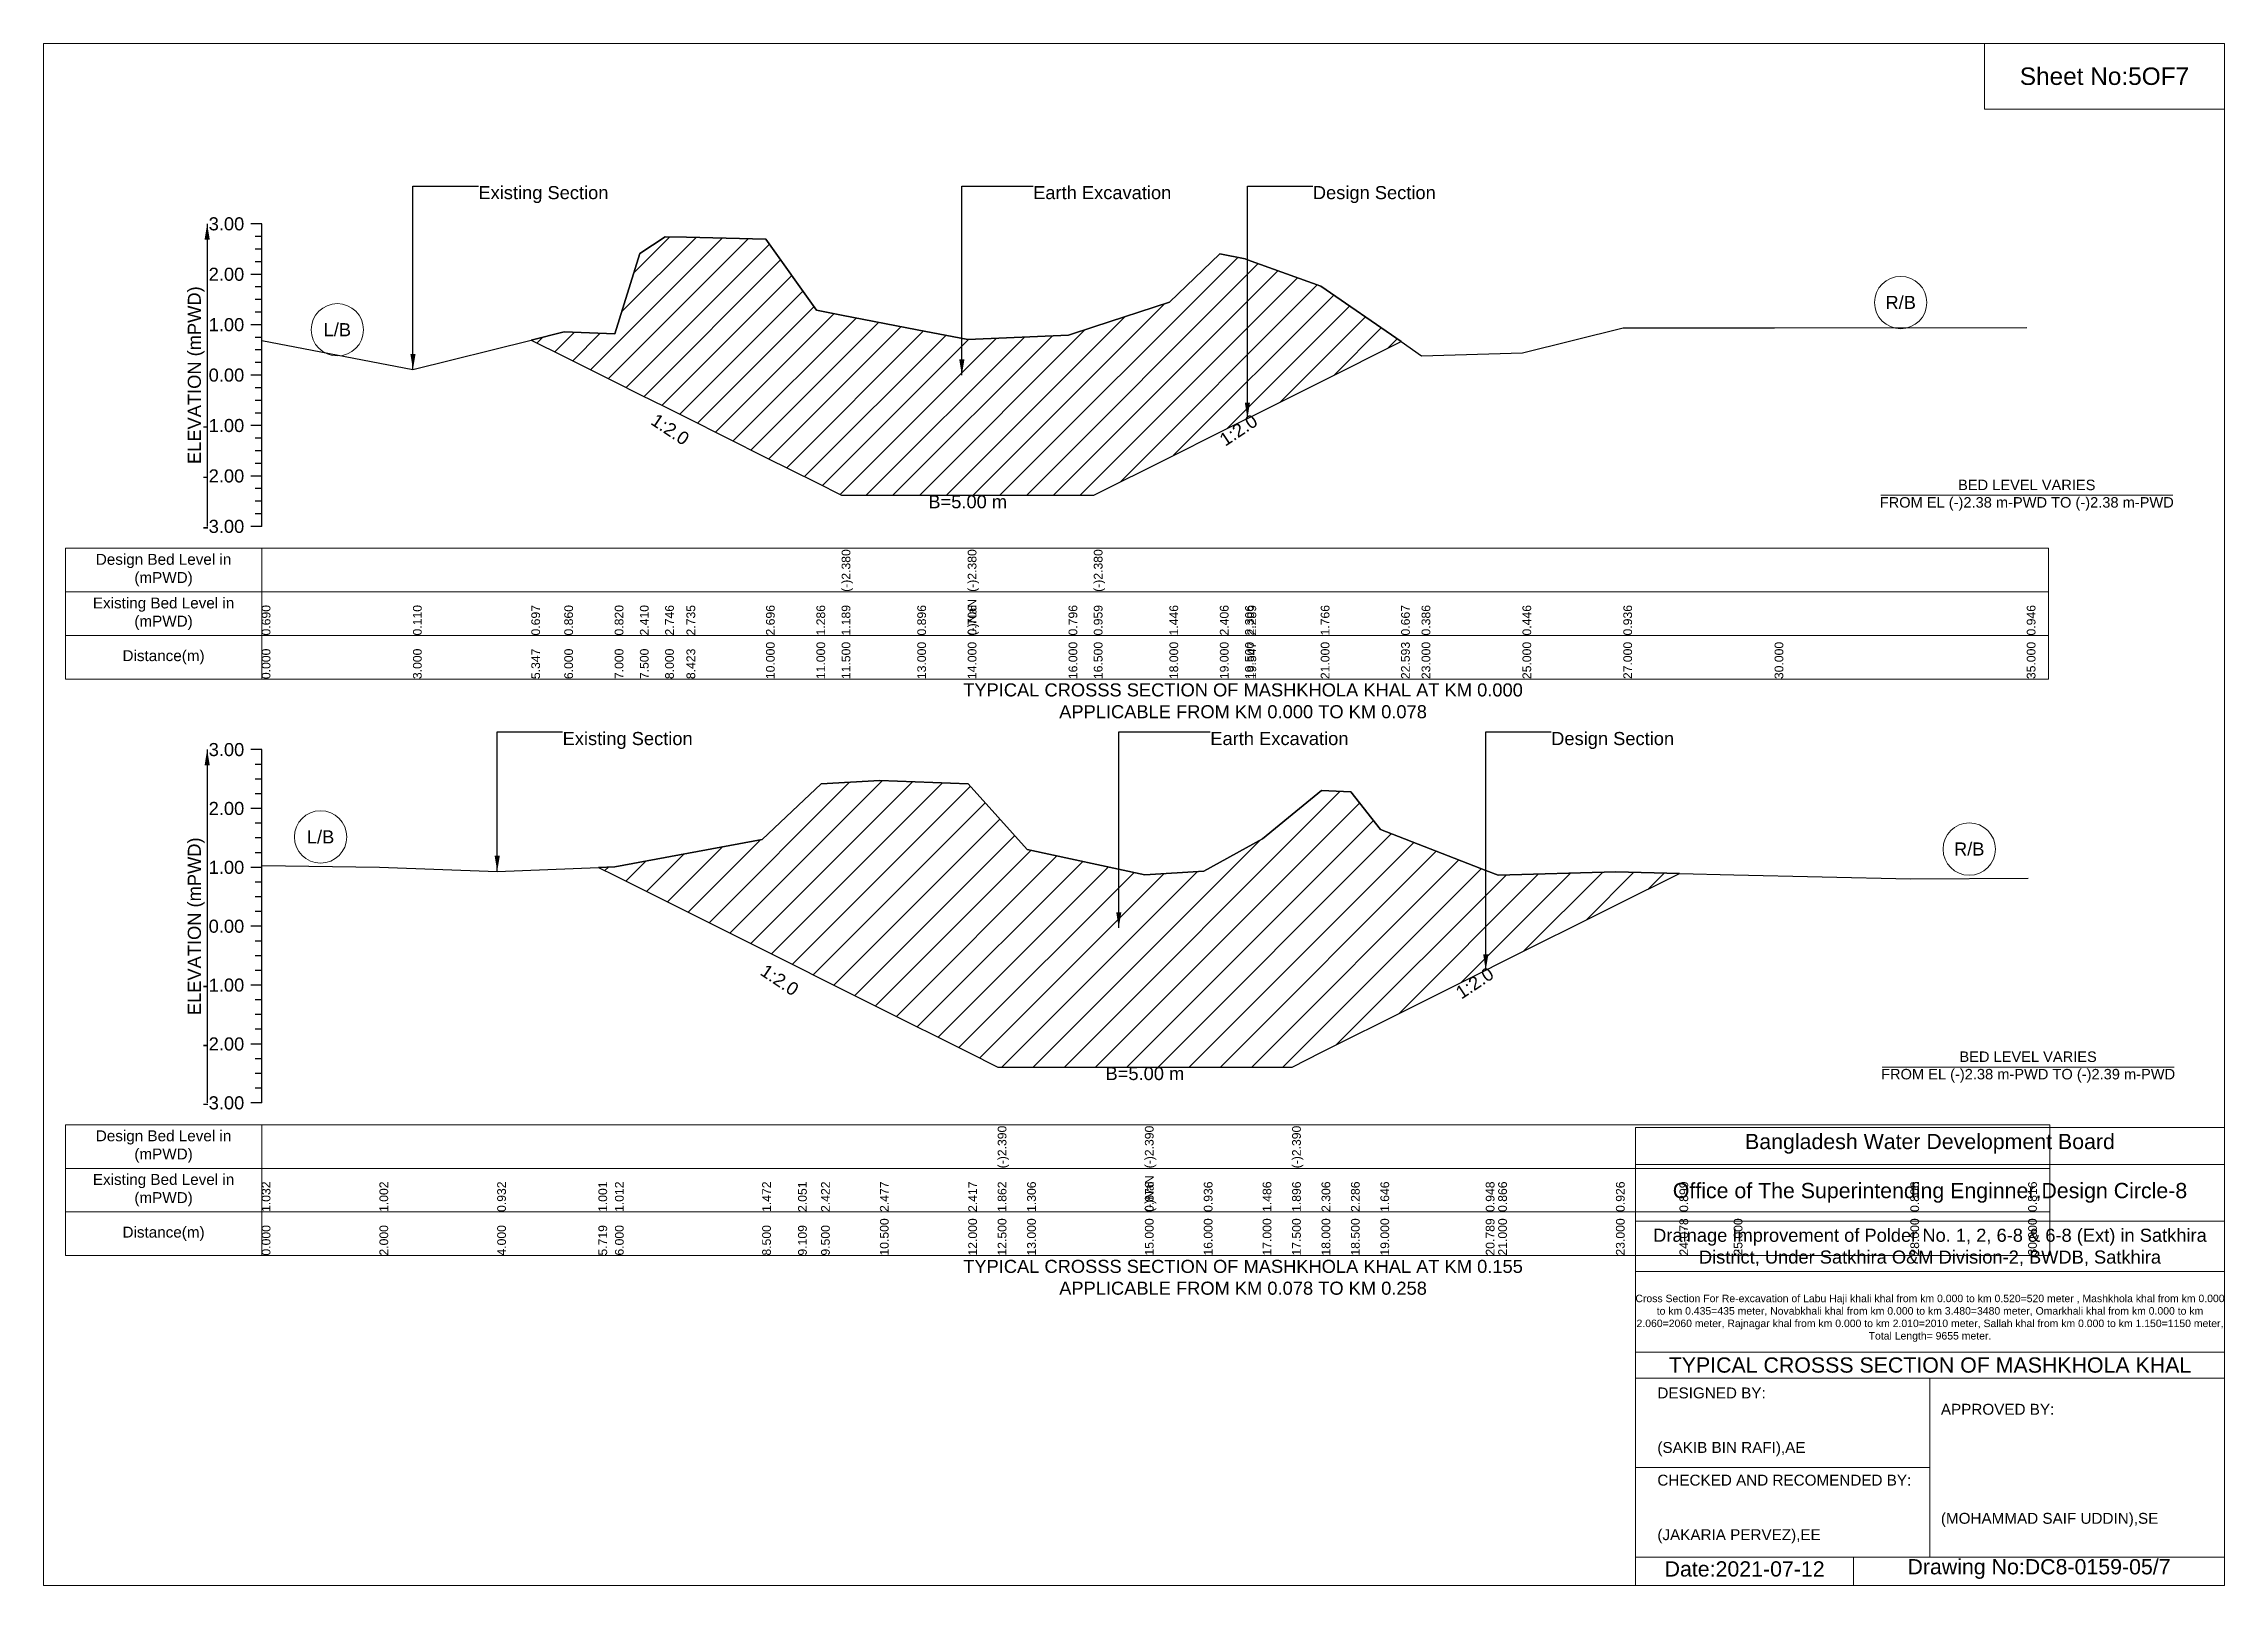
# Model space of a CAD drawing. Header units: inches. Extents: x 91000 to 648000, y -5656 to 141.
# Drawn here: x 220000 to 228000, y -5656 to 0 of the extents above; entities that cross this region are included whole.
import ezdxf

# ---------------------------------------------------------------- set-up
doc = ezdxf.new("R2010")
doc.units = ezdxf.units.IN
doc.header["$LTSCALE"] = 7
doc.header["$MEASUREMENT"] = 0
for name, color, linetype, lineweight in [('Cross section Data Border', 7, 'Continuous', 9), ('Cross Section Labels', 7, 'Continuous', 9), ('Existing_Bed_Level for Xsection', 7, 'Continuous', 25)]:
    doc.layers.add(name, color=color, linetype=linetype, lineweight=lineweight)
doc.styles.get("Standard").update_dxf_attribs({"font": 'arial.ttf'})
doc.dimstyles.get("Standard").update_dxf_attribs({"dimtxt": 0.18, "dimasz": 0.18, "dimexe": 0.18, "dimexo": 0.0625, "dimgap": 0.09, "dimtad": 0, "dimtih": 1, "dimtoh": 1, "dimdec": 4, "dimzin": 0, "dimdsep": 46, "dimtxsty": 'Standard', "dimcen": 0.09, "dimadec": 0, "dimazin": 0, "dimtfac": 1, "dimtdec": 4, "dimtofl": 0, "dimtmove": 0, "dimatfit": 3, "dimfxl": 1, "dimtolj": 1, "dimtzin": 0, "dimarcsym": 0})

msp = doc.modelspace()

# ---------------------------------------------------------------- texts
at = {"layer": 'Cross section Data Border', "char_height": 40, "width": 640, "attachment_point": 5}
for s, insert in [('Design Bed Level in (mPWD)', (220440, -1931.3)), ('Existing Bed Level in (mPWD)', (220440, -2091.3)), ('Distance(m)', (220440, -2251.3)), ('Design Bed Level in (mPWD)', (220440, -4046.1)), ('Existing Bed Level in (mPWD)', (220440, -4206.1)), ('Distance(m)', (220440, -4366.1))]:
    msp.add_mtext(s, dxfattribs=dict(at, insert=insert))
at = {"layer": 'Cross Section Labels'}
for s, insert, char_height, attachment_point in [('Sheet No:5OF7', (227560, -120), 64, 5), ('Existing Section', (221595, -522.6), 48, 1), ('Earth Excavation', (223630, -522.6), 48, 1), ('Design Section', (224656.1, -522.6), 48, 1), ('R/B', (226812.5, -949.8), 48, 5), ('L/B', (221077.5, -1049.8), 48, 5), ('BED LEVEL VARIES ^JFROM EL (-)2.38 m-PWD TO (-)2.38 m-PWD', (227275, -1656.7), 38.4, 5), ('B=5.00 m', (223390, -1656.7), 48, 2), ('TYPICAL CROSSS SECTION OF MASHKHOLA KHAL AT KM 0.000^JAPPLICABLE FROM KM 0.000 TO KM 0.078', (224400, -2411.3), 48, 5), ('Existing Section', (221904, -2525.3), 48, 1), ('Earth Excavation', (224280, -2525.3), 48, 1), ('Design Section', (225530.4, -2525.3), 48, 1), ('L/B', (221016, -2910.4), 48, 5), ('R/B', (227064, -2954.9), 48, 5), ('B=5.00 m', (224040, -3754.3), 48, 2), ('BED LEVEL VARIES ^JFROM EL (-)2.38 m-PWD TO (-)2.39 m-PWD', (227280, -3754.3), 38.4, 5), ('Bangladesh Water Development Board', (226920, -4036), 56, 5), ('Office of The Superintending Enginner,Design Circle-8', (226920, -4216), 56, 5), ('TYPICAL CROSSS SECTION OF MASHKHOLA KHAL AT KM 0.155^JAPPLICABLE FROM KM 0.078 TO KM 0.258', (224400, -4526.1), 48, 5)]:
    msp.add_mtext(s, dxfattribs=dict(at, insert=insert, char_height=char_height, attachment_point=attachment_point))
at = {"layer": 'Cross Section Labels', "char_height": 48, "attachment_point": 2}
for insert, rotation in [((222312.1, -1395.2), 326.30993), ((224369.9, -1398), 33.69007), ((222713.6, -3415.1), 326.30993), ((225236.4, -3426.1), 33.69007)]:
    msp.add_mtext('1:2.0', dxfattribs=dict(at, insert=insert, rotation=rotation))
at = {"layer": 'Cross Section Labels'}
for s, insert, char_height, width, attachment_point in [('Drainage Improvement of Polder No. 1, 2, 6-8 & 6-8 (Ext) in Satkhira District, Under Satkhira O&M Division-2, BWDB, Satkhira', (226920, -4416), 48, 2240, 5), ('Cross Section For Re-excavation of Labu Haji khali khal from km 0.000 to km 0.520=520 meter , Mashkhola khal from km 0.000 to km 0.435=435 meter, Novabkhali khal from km 0.000 to km 3.480=3480 meter, Omarkhali khal from km 0.000 to km 2.060=2060 meter, Rajnagar khal from km 0.000 to km 2.010=2010 meter, Sallah khal from km 0.000 to km 1.150=1150 meter, Total Length= 9655 meter. ', (226920, -4676), 27.4148, 2160, 5), ('TYPICAL CROSSS SECTION OF MASHKHOLA KHAL', (226920, -4848), 56, 2240, 5), ('DESIGNED BY:^J^J^J(SAKIB BIN RAFI),AE', (225920, -5056), 40, 1120, 4), ('APPROVED BY:^J^J^J^J^J^J(MOHAMMAD SAIF UDDIN),SE', (226960, -5216), 40, 1120, 4), ('CHECKED AND RECOMENDED BY:^J^J^J(JAKARIA PERVEZ),EE', (225920, -5376), 40, 1120, 4), ('Date:2021-07-12', (226240, -5596), 56, 1120, 5), ('Drawing No:DC8-0159-05/7', (227320, -5596), 56, 1760, 5)]:
    msp.add_mtext(s, dxfattribs=dict(at, insert=insert, char_height=char_height, width=width, attachment_point=attachment_point))
at = {"layer": 'Existing_Bed_Level for Xsection', "char_height": 48, "attachment_point": 6}
for s, insert in [('3.00', (220736, -661.4)), ('2.00', (220736, -846.4)), ('1.00', (220736, -1031.3)), ('0.00', (220736, -1216.3)), ('-1.00', (220736, -1401.3)), ('-2.00', (220736, -1586.3)), ('-3.00', (220736, -1771.3)), ('3.00', (220736, -2590.1)), ('2.00', (220736, -2806.1)), ('1.00', (220736, -3022.1)), ('0.00', (220736, -3238.1)), ('-1.00', (220736, -3454.1)), ('-2.00', (220736, -3670.1)), ('-3.00', (220736, -3886.1))]:
    msp.add_mtext(s, dxfattribs=dict(at, insert=insert))
at = {"layer": 'Existing_Bed_Level for Xsection', "rotation": 90}
for s, insert, char_height, attachment_point in [('ELEVATION (mPWD)', (220560, -1216.3), 48, 5), ('(-)2.380', (222927.5, -2011.3), 32, 1), ('(-)2.380', (223390, -2011.3), 32, 1), ('(-)2.380', (223852.5, -2011.3), 32, 1), ('0.690', (220800, -2171.3), 32, 1), ('0.110', (221355, -2171.3), 32, 1), ('0.697', (221789.1, -2171.3), 32, 1), ('0.860', (221910, -2171.3), 32, 1), ('0.820', (222095, -2171.3), 32, 1), ('2.410', (222187.5, -2171.3), 32, 1), ('2.746', (222280, -2171.3), 32, 1), ('2.735', (222358.3, -2171.3), 32, 1), ('2.696', (222650, -2171.3), 32, 1), ('1.286', (222835, -2171.3), 32, 1), ('1.189', (222927.5, -2171.3), 32, 1), ('1.189', (222927.5, -2171.3), 32, 1), ('1.189', (222927.5, -2171.3), 32, 1), ('0.896', (223205, -2171.3), 32, 1), ('(-)NaN', (223390, -2171.3), 32, 1), ('(-)NaN', (223390, -2171.3), 32, 1), ('0.706', (223390, -2171.3), 32, 1), ('0.706', (223390, -2171.3), 32, 1), ('0.796', (223760, -2171.3), 32, 1), ('0.959', (223852.5, -2171.3), 32, 1), ('0.959', (223852.5, -2171.3), 32, 1), ('1.446', (224130, -2171.3), 32, 1), ('2.406', (224315, -2171.3), 32, 1), ('2.306', (224407.5, -2171.3), 32, 1), ('2.289', (224416.1, -2171.3), 32, 1), ('1.766', (224685, -2171.3), 32, 1), ('0.667', (224979.8, -2171.3), 32, 1), ('0.386', (225055, -2171.3), 32, 1), ('0.446', (225425, -2171.3), 32, 1), ('0.936', (225795, -2171.3), 32, 1), ('0.936', (225795, -2171.3), 32, 1), ('0.946', (227275, -2171.3), 32, 1), ('0.000', (220800, -2331.3), 32, 1), ('3.000', (221355, -2331.3), 32, 1), ('5.347', (221789.1, -2331.3), 32, 1), ('6.000', (221910, -2331.3), 32, 1), ('7.000', (222095, -2331.3), 32, 1), ('7.500', (222187.5, -2331.3), 32, 1), ('8.000', (222280, -2331.3), 32, 1), ('8.423', (222358.3, -2331.3), 32, 1), ('10.000', (222650, -2331.3), 32, 1), ('11.000', (222835, -2331.3), 32, 1), ('11.500', (222927.5, -2331.3), 32, 1), ('11.500', (222927.5, -2331.3), 32, 1), ('11.500', (222927.5, -2331.3), 32, 1), ('13.000', (223205, -2331.3), 32, 1), ('14.000', (223390, -2331.3), 32, 1), ('14.000', (223390, -2331.3), 32, 1), ('14.000', (223390, -2331.3), 32, 1), ('16.000', (223760, -2331.3), 32, 1), ('16.500', (223852.5, -2331.3), 32, 1), ('16.500', (223852.5, -2331.3), 32, 1), ('16.500', (223852.5, -2331.3), 32, 1), ('18.000', (224130, -2331.3), 32, 1), ('19.000', (224315, -2331.3), 32, 1), ('19.500', (224407.5, -2331.3), 32, 1), ('19.547', (224416.1, -2331.3), 32, 1), ('21.000', (224685, -2331.3), 32, 1), ('22.593', (224979.8, -2331.3), 32, 1), ('23.000', (225055, -2331.3), 32, 1), ('25.000', (225425, -2331.3), 32, 1), ('27.000', (225795, -2331.3), 32, 1), ('30.000', (226350, -2331.3), 32, 1), ('35.000', (227275, -2331.3), 32, 1), ('ELEVATION (mPWD)', (220560, -3238.1), 48, 5), ('(-)2.390', (223500, -4126.1), 32, 1), ('(-)2.390', (224040, -4126.1), 32, 1), ('(-)2.390', (224580, -4126.1), 32, 1), ('(-)NaN', (224040, -4286.1), 32, 1), ('1.032', (220800, -4286.1), 32, 1), ('1.002', (221232, -4286.1), 32, 1), ('0.932', (221664, -4286.1), 32, 1), ('1.001', (222035.2, -4286.1), 32, 1), ('1.012', (222096, -4286.1), 32, 1), ('1.472', (222636, -4286.1), 32, 1), ('2.051', (222767.6, -4286.1), 32, 1), ('2.422', (222852, -4286.1), 32, 1), ('2.477', (223068, -4286.1), 32, 1), ('2.417', (223392, -4286.1), 32, 1), ('1.862', (223500, -4286.1), 32, 1), ('1.862', (223500, -4286.1), 32, 1), ('1.862', (223500, -4286.1), 32, 1), ('1.306', (223608, -4286.1), 32, 1), ('0.876', (224040, -4286.1), 32, 1), ('0.876', (224040, -4286.1), 32, 1), ('0.876', (224040, -4286.1), 32, 1), ('0.936', (224256, -4286.1), 32, 1), ('1.486', (224472, -4286.1), 32, 1), ('1.896', (224580, -4286.1), 32, 1), ('1.896', (224580, -4286.1), 32, 1), ('1.896', (224580, -4286.1), 32, 1), ('2.306', (224688, -4286.1), 32, 1), ('2.286', (224796, -4286.1), 32, 1), ('1.646', (224904, -4286.1), 32, 1), ('0.948', (225290.4, -4286.1), 32, 1), ('0.866', (225336, -4286.1), 32, 1), ('0.926', (225768, -4286.1), 32, 1), ('0.899', (226000.9, -4286.1), 32, 1), ('0.806', (226848, -4286.1), 32, 1), ('0.816', (227280, -4286.1), 32, 1), ('10.500', (223068, -4446.1), 32, 1), ('12.000', (223392, -4446.1), 32, 1), ('12.500', (223500, -4446.1), 32, 1), ('12.500', (223500, -4446.1), 32, 1), ('12.500', (223500, -4446.1), 32, 1), ('13.000', (223608, -4446.1), 32, 1), ('15.000', (224040, -4446.1), 32, 1), ('15.000', (224040, -4446.1), 32, 1), ('15.000', (224040, -4446.1), 32, 1), ('16.000', (224256, -4446.1), 32, 1), ('17.000', (224472, -4446.1), 32, 1), ('17.500', (224580, -4446.1), 32, 1), ('17.500', (224580, -4446.1), 32, 1), ('17.500', (224580, -4446.1), 32, 1), ('18.000', (224688, -4446.1), 32, 1), ('18.500', (224796, -4446.1), 32, 1), ('19.000', (224904, -4446.1), 32, 1), ('20.789', (225290.4, -4446.1), 32, 1), ('21.000', (225336, -4446.1), 32, 1), ('23.000', (225768, -4446.1), 32, 1), ('24.078', (226000.9, -4446.1), 32, 1), ('25.000', (226200, -4446.1), 32, 1), ('28.000', (226848, -4446.1), 32, 1), ('30.000', (227280, -4446.1), 32, 1), ('0.000', (220800, -4446.1), 32, 1), ('2.000', (221232, -4446.1), 32, 1), ('4.000', (221664, -4446.1), 32, 1), ('5.719', (222035.2, -4446.1), 32, 1), ('6.000', (222096, -4446.1), 32, 1), ('8.500', (222636, -4446.1), 32, 1), ('9.109', (222767.6, -4446.1), 32, 1), ('9.500', (222852, -4446.1), 32, 1)]:
    msp.add_mtext(s, dxfattribs=dict(at, insert=insert, char_height=char_height, attachment_point=attachment_point))

# ---------------------------------------------------------------- hatches: boundary and pattern name
at = {"layer": 'Existing_Bed_Level for Xsection'}
h = msp.add_hatch(dxfattribs=at)
h.set_pattern_fill('ANSI31', color=256, scale=555, style=0)
h.paths.add_polyline_path([(221789.1, -1087.5), (221910, -1147.9), (222095, -1240.4), (222187.5, -1286.7), (222280, -1332.9), (222358.3, -1372.1), (222650, -1517.9), (222835, -1610.4), (222927.5, -1656.7), (223205, -1656.7), (223390, -1656.7), (223760, -1656.7), (223852.5, -1656.7), (224130, -1517.9), (224315, -1425.4), (224407.5, -1379.2), (224416.1, -1374.8), (224685, -1240.4), (224979.8, -1093), (224685, -889.6), (224416.1, -792.8), (224407.5, -789.7), (224315, -771.2), (224130, -948.8), (223852.5, -1039), (223760, -1069.1), (223390, -1085.7), (223205, -1050.6), (222927.5, -996.5), (222835, -978.4), (222650, -717.6), (222358.3, -710.3), (222280, -708.3), (222187.5, -770.5), (222095, -1064.7), (221910, -1057.2)])
h = msp.add_hatch(dxfattribs=at)
h.set_pattern_fill('ANSI31', color=256, scale=648, style=0)
h.paths.add_polyline_path([(222035.2, -3021.9), (222096, -3052.3), (222636, -3322.3), (222767.6, -3388.1), (222852, -3430.3), (223068, -3538.3), (223392, -3700.3), (223500, -3754.3), (223608, -3754.3), (224040, -3754.3), (224256, -3754.3), (224472, -3754.3), (224580, -3754.3), (224688, -3700.3), (224796, -3646.3), (224904, -3592.3), (225290.4, -3399.1), (225336, -3376.3), (225768, -3160.3), (226000.9, -3043.9), (225768, -3038.1), (225336, -3051), (225290.4, -3033.3), (224904, -2882.6), (224796, -2744.3), (224688, -2740), (224580, -2828.6), (224472, -2917.1), (224256, -3035.9), (224040, -3048.9), (223608, -2956), (223500, -2836), (223392, -2716), (223068, -2703.1), (222852, -2714.9), (222767.6, -2795.1), (222636, -2920.1), (222096, -3019.5)])

# ---------------------------------------------------------------- linework, layer by layer
at = {"layer": 'Cross section Data Border'}
for points in [[(220080, -1851.3), (227355, -1851.3), (227355, -2331.3), (220080, -2331.3)], [(220080, -3966.1), (227360, -3966.1), (227360, -4446.1), (220080, -4446.1)]]:
    msp.add_lwpolyline(points, close=True, dxfattribs=at)
for points in [[(220800, -1851.3), (220800, -2331.3)], [(220080, -2011.3), (227355, -2011.3)], [(220080, -2171.3), (227355, -2171.3)], [(220800, -3966.1), (220800, -4446.1)], [(220080, -4126.1), (227360, -4126.1)], [(220080, -4286.1), (227360, -4286.1)]]:
    msp.add_lwpolyline(points, dxfattribs=at)
at = {"layer": 'Cross Section Labels'}
for points in [[(220000, 0), (228000, 0), (228000, -5656), (220000, -5656)], [(227120, 0), (228000, 0), (228000, -240), (227120, -240)]]:
    msp.add_lwpolyline(points, close=True, dxfattribs=at)
for points in [[(226739.2, -1656.7), (227810.8, -1656.7)], [(226744.2, -3754.3), (227815.8, -3754.3)], [(225840, -5656), (225840, -3976), (228000, -3976)], [(225840, -4112), (228000, -4112)], [(225840, -4320), (228000, -4320)], [(225840, -4504), (228000, -4504)], [(225840, -4800), (228000, -4800)], [(225840, -4896), (228000, -4896)], [(226920, -4896), (226920, -5552)], [(225840, -5224), (226920, -5224)], [(225840, -5552), (228000, -5552)], [(226640, -5552), (226640, -5656)]]:
    msp.add_lwpolyline(points, dxfattribs=at)
for centre in [(226812.5, -949.8), (221077.5, -1049.8), (221016, -2910.4), (227064, -2954.9)]:
    msp.add_circle(centre, 96, dxfattribs=at)
at = {"layer": 'Existing_Bed_Level for Xsection'}
for points in [[(220800, -661.4), (220760, -661.4)], [(220800, -707.6), (220776, -707.6)], [(220800, -1771.3), (220800, -1586.3), (220800, -1401.3), (220800, -1216.3), (220800, -1031.3), (220800, -846.4), (220800, -661.4)], [(220800, -1088.7), (221355, -1196), (221789.1, -1087.5), (221910, -1057.2), (222095, -1064.7), (222187.5, -770.5), (222280, -708.3), (222358.3, -710.3), (222650, -717.6), (222835, -978.4), (222927.5, -996.5), (222927.5, -996.5), (223205, -1050.6), (223390, -1085.7), (223390, -1085.7), (223760, -1069.1), (223852.5, -1039), (223852.5, -1039), (224130, -948.8), (224315, -771.2), (224407.5, -789.7), (224416.1, -792.8), (224685, -889.6), (224979.8, -1093), (225055, -1144.9), (225425, -1133.8), (225795, -1043.2), (226350, -1043.2), (227275, -1041.3)], [(220800, -753.8), (220776, -753.8)], [(220800, -846.4), (220760, -846.4)], [(220800, -800.1), (220776, -800.1)], [(220800, -892.6), (220776, -892.6)], [(220800, -938.9), (220776, -938.9)], [(220800, -1031.3), (220760, -1031.3)], [(220800, -985.1), (220776, -985.1)], [(220800, -1077.6), (220776, -1077.6)], [(220800, -1123.8), (220776, -1123.8)], [(220800, -1170.1), (220776, -1170.1)], [(220800, -1216.3), (220760, -1216.3)], [(220800, -1262.6), (220776, -1262.6)], [(220800, -1308.8), (220776, -1308.8)], [(220800, -1355.1), (220776, -1355.1)], [(220800, -1401.3), (220760, -1401.3)], [(220800, -1447.6), (220776, -1447.6)], [(220800, -1493.8), (220776, -1493.8)], [(220800, -1586.3), (220760, -1586.3)], [(220800, -1540.1), (220776, -1540.1)], [(220800, -1632.6), (220776, -1632.6)], [(220800, -1678.8), (220776, -1678.8)], [(220800, -1725.1), (220776, -1725.1)], [(220800, -1771.3), (220760, -1771.3)], [(220800, -2590.1), (220760, -2590.1)], [(220800, -3886.1), (220800, -3670.1), (220800, -3454.1), (220800, -3238.1), (220800, -3022.1), (220800, -2806.1), (220800, -2590.1)], [(220800, -2644.1), (220776, -2644.1)], [(220800, -2698.1), (220776, -2698.1)], [(220800, -3015.2), (221232, -3021.7), (221664, -3036.8), (222035.2, -3021.9), (222096, -3019.5), (222636, -2920.1), (222767.6, -2795.1), (222852, -2714.9), (223068, -2703.1), (223392, -2716), (223500, -2836), (223500, -2836), (223608, -2956), (224040, -3048.9), (224040, -3048.9), (224256, -3035.9), (224472, -2917.1), (224580, -2828.6), (224580, -2828.6), (224688, -2740), (224796, -2744.3), (224904, -2882.6), (225290.4, -3033.3), (225336, -3051), (225768, -3038.1), (226000.9, -3043.9), (226200, -3048.9), (226848, -3064), (227280, -3061.8)], [(220800, -2752.1), (220776, -2752.1)], [(220800, -2806.1), (220760, -2806.1)], [(220800, -2860.1), (220776, -2860.1)], [(220800, -2914.1), (220776, -2914.1)], [(220800, -3022.1), (220760, -3022.1)], [(220800, -2968.1), (220776, -2968.1)], [(220800, -3076.1), (220776, -3076.1)], [(220800, -3130.1), (220776, -3130.1)], [(220800, -3184.1), (220776, -3184.1)], [(220800, -3238.1), (220760, -3238.1)], [(220800, -3292.1), (220776, -3292.1)], [(220800, -3346.1), (220776, -3346.1)], [(220800, -3400.1), (220776, -3400.1)], [(220800, -3454.1), (220760, -3454.1)], [(220800, -3508.1), (220776, -3508.1)], [(220800, -3562.1), (220776, -3562.1)], [(220800, -3670.1), (220760, -3670.1)], [(220800, -3616.1), (220776, -3616.1)], [(220800, -3724.1), (220776, -3724.1)], [(220800, -3778.1), (220776, -3778.1)], [(220800, -3832.1), (220776, -3832.1)], [(220800, -3886.1), (220760, -3886.1)]]:
    msp.add_lwpolyline(points, dxfattribs=at)
for points in [[(221789.1, -1087.5), (221789.1, -1087.5), (221910, -1147.9), (222095, -1240.4), (222187.5, -1286.7), (222280, -1332.9), (222358.3, -1372.1), (222650, -1517.9), (222835, -1610.4), (222927.5, -1656.7), (222927.5, -1656.7), (223205, -1656.7), (223390, -1656.7), (223390, -1656.7), (223760, -1656.7), (223852.5, -1656.7), (223852.5, -1656.7), (224130, -1517.9), (224315, -1425.4), (224407.5, -1379.2), (224416.1, -1374.8), (224685, -1240.4), (224979.8, -1093), (224685, -889.6), (224416.1, -792.8), (224407.5, -789.7), (224315, -771.2), (224130, -948.8), (223852.5, -1039), (223852.5, -1039), (223760, -1069.1), (223390, -1085.7), (223390, -1085.7), (223205, -1050.6), (222927.5, -996.5), (222927.5, -996.5), (222835, -978.4), (222650, -717.6), (222358.3, -710.3), (222280, -708.3), (222187.5, -770.5), (222095, -1064.7), (221910, -1057.2), (221789.1, -1087.5)], [(222035.2, -3021.9), (222035.2, -3021.9), (222096, -3052.3), (222636, -3322.3), (222767.6, -3388.1), (222852, -3430.3), (223068, -3538.3), (223392, -3700.3), (223500, -3754.3), (223500, -3754.3), (223608, -3754.3), (224040, -3754.3), (224040, -3754.3), (224256, -3754.3), (224472, -3754.3), (224580, -3754.3), (224580, -3754.3), (224688, -3700.3), (224796, -3646.3), (224904, -3592.3), (225290.4, -3399.1), (225336, -3376.3), (225768, -3160.3), (226000.9, -3043.9), (226000.9, -3043.9), (226000.9, -3043.9), (225768, -3038.1), (225336, -3051), (225290.4, -3033.3), (224904, -2882.6), (224796, -2744.3), (224688, -2740), (224580, -2828.6), (224580, -2828.6), (224472, -2917.1), (224256, -3035.9), (224040, -3048.9), (224040, -3048.9), (223608, -2956), (223500, -2836), (223500, -2836), (223392, -2716), (223068, -2703.1), (222852, -2714.9), (222767.6, -2795.1), (222636, -2920.1), (222096, -3019.5), (222035.2, -3021.9)]]:
    msp.add_lwpolyline(points, close=True, dxfattribs=at)

msp.set_redraw_order([(e.dxf.handle, doc.entitydb.next_handle()) for e in msp.query("TEXT MTEXT ATTDEF DIMENSION ARC_DIMENSION")])  # texts and dimensions are drawn at this point

# ---------------------------------------------------------------- leaders
at = {"layer": 'Cross Section Labels', "annotation_type": 0, "has_hookline": 1, "hookline_direction": 0}
for points, text_width in [([(221355, -1196), (221355, -522.6), (221594.9, -522.6)], 467.2), ([(223368.4, -1216), (223368.4, -522.6), (223629.9, -522.6)], 497), ([(224416.1, -1374.8), (224416.1, -522.6), (224656, -522.6)], 441.2), ([(221664, -3036.8), (221664, -2525.3), (221903.9, -2525.3)], 467.2), ([(223944.1, -3243.9), (223944.1, -2525.3), (224279.9, -2525.3)], 497), ([(225290.4, -3399.1), (225290.4, -2525.3), (225530.3, -2525.3)], 441.2)]:
    msp.add_leader(points, dimstyle='Standard', override={"dimasz": 57.6}, dxfattribs=dict(at, text_width=text_width))
at = {"layer": 'Existing_Bed_Level for Xsection'}
for points in [[(220600, -661.4), (220600, -1771.3)], [(220600, -2590.1), (220600, -3886.1)]]:
    msp.add_leader(points, dimstyle='Standard', override={"dimasz": 57.6}, dxfattribs=at)

doc.saveas('drawing.dxf')
